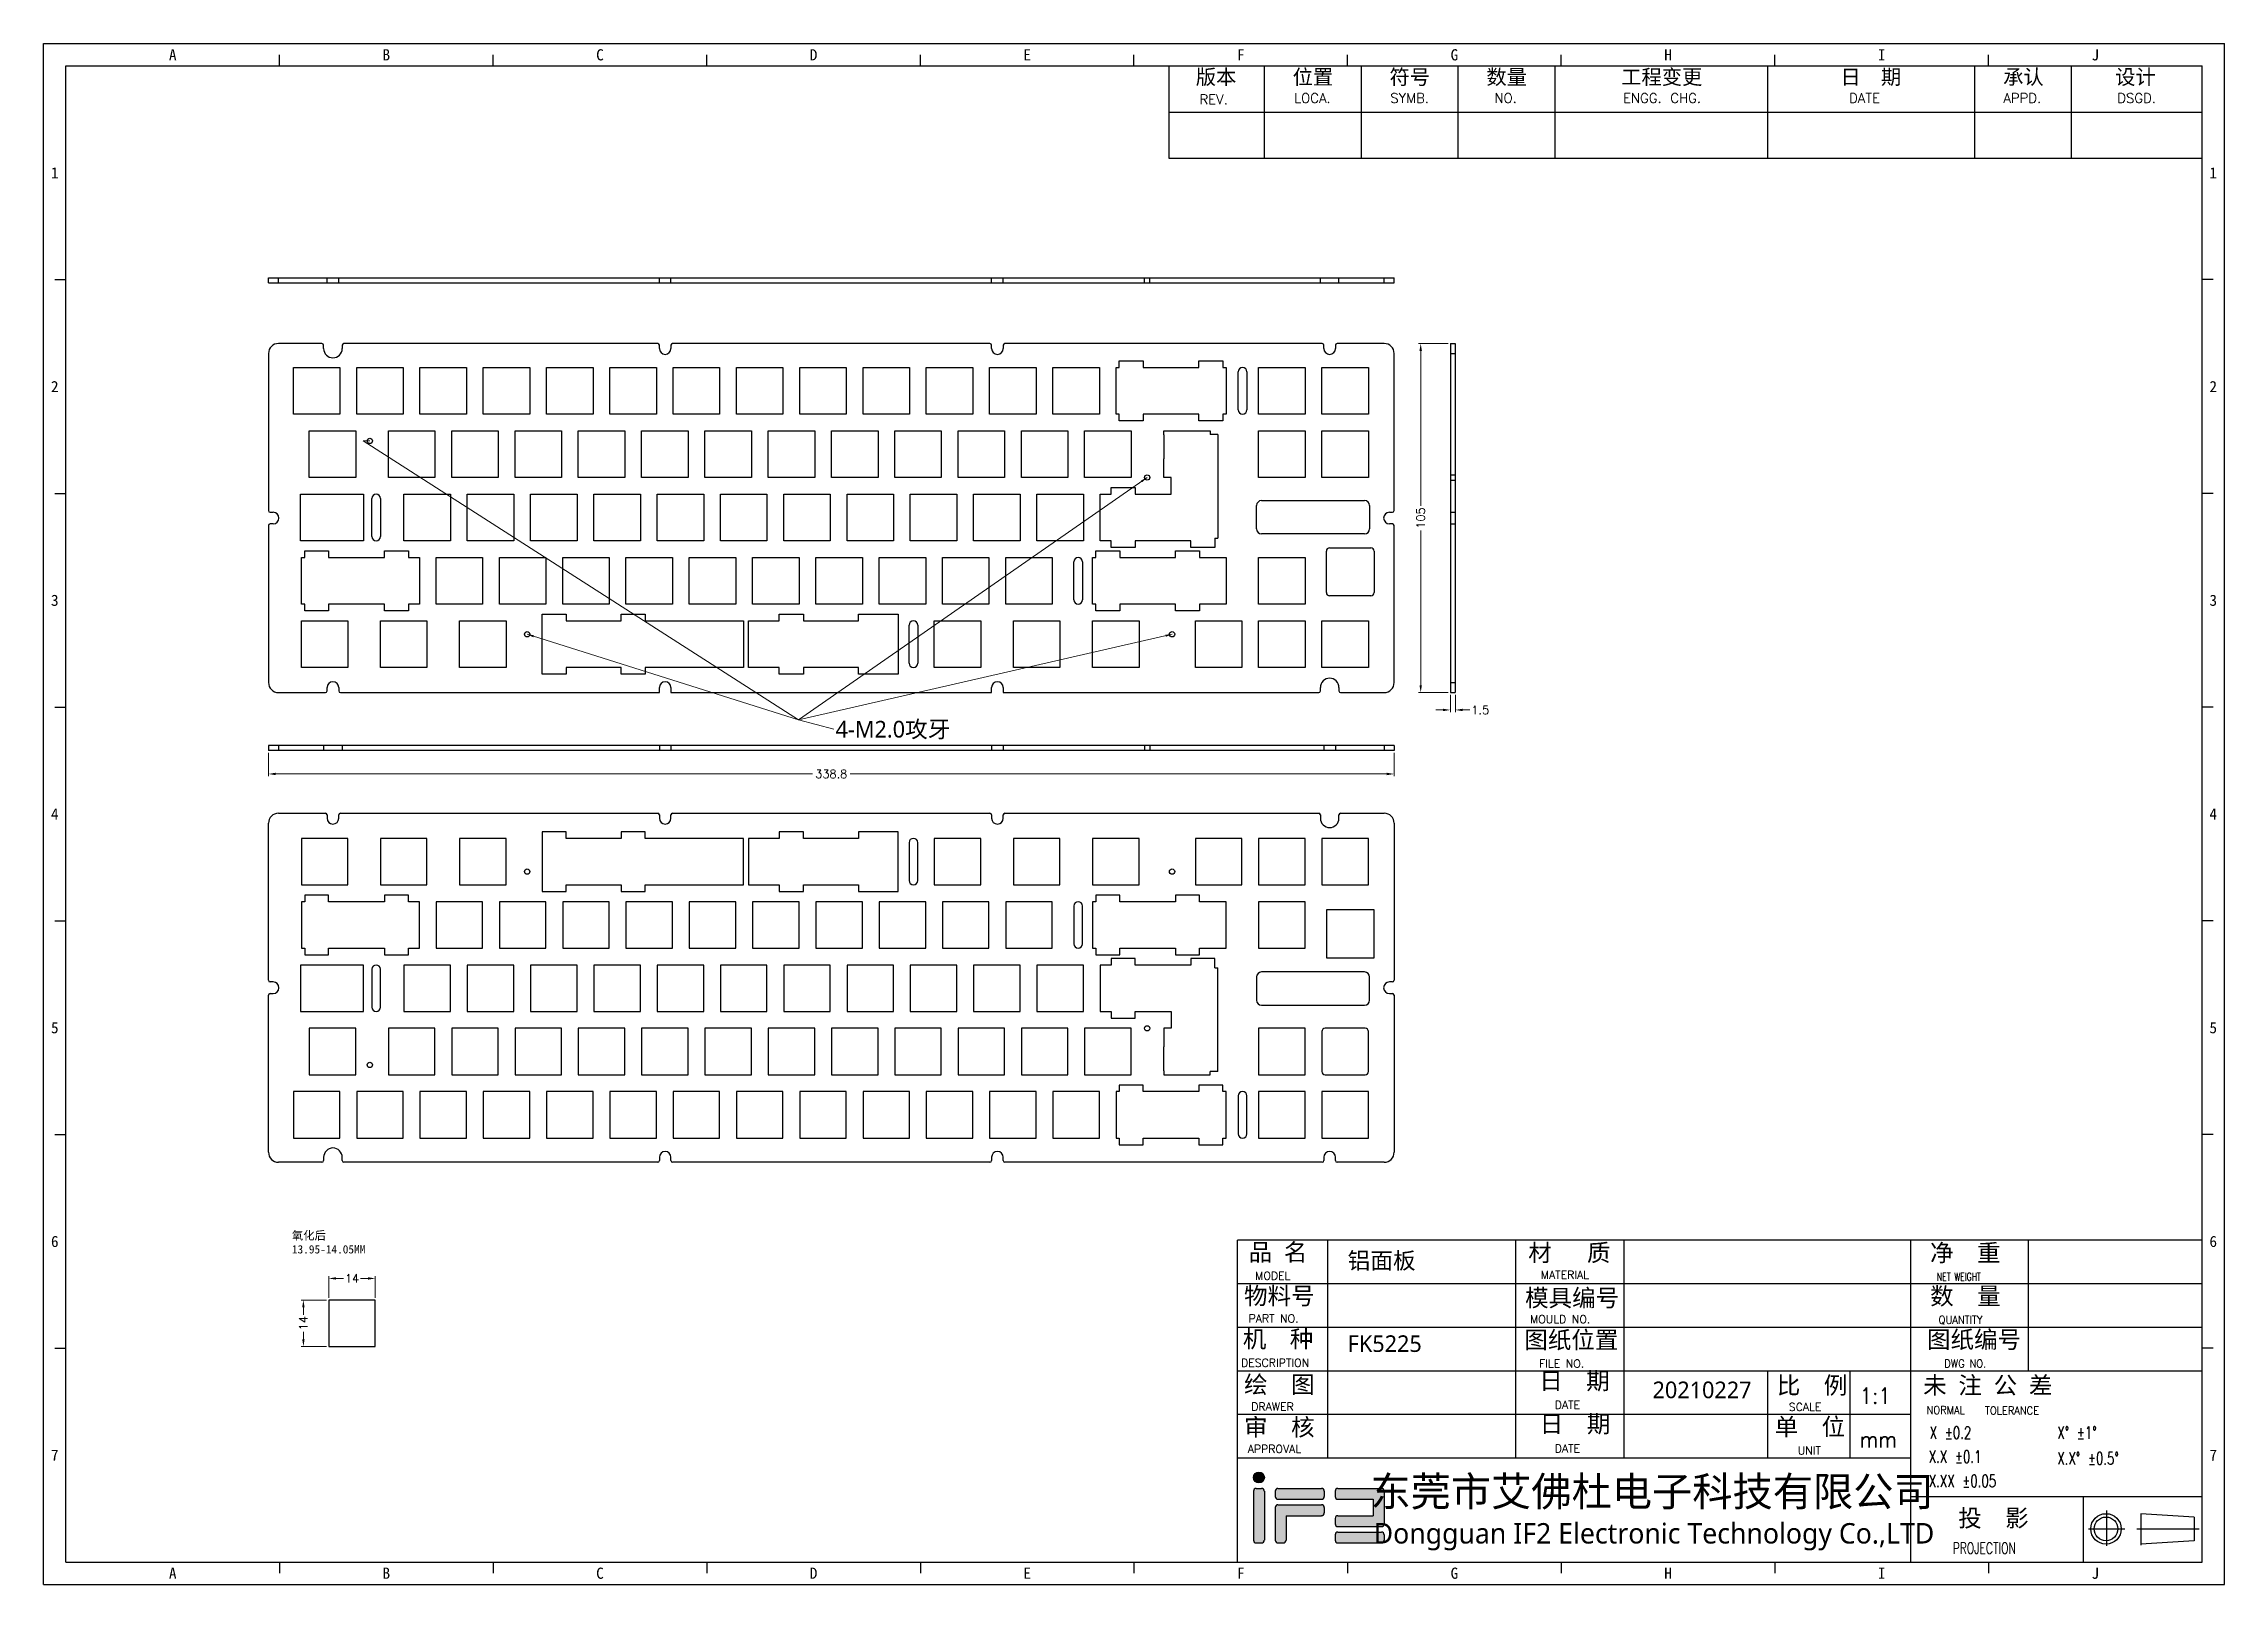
# Model space of a CAD drawing. Header units: millimetres. Extents: x 2067 to 4080, y 730 to 1247.
# Drawn here: x 2800 to 3456, y 784 to 1247 of the extents above; entities that cross this region are included whole.
import ezdxf
from ezdxf.enums import TextEntityAlignment as Align

# ---------------------------------------------------------------- set-up
doc = ezdxf.new("R2010")
doc.units = ezdxf.units.MM
doc.layers.add('BORDER', color=5, linetype='Continuous')
doc.layers.add('dim', color=82, linetype='Continuous', lineweight=9)
doc.styles.add('BORDER', font='')
doc.styles.add('ROMANC', font='romanc.shx', dxfattribs={"bigfont": 'gbcbig.shx'})
doc.styles.get("Standard").update_dxf_attribs({"font": 'txt', "bigfont": 'gbcbig.shx'})
doc.styles.add('图框文字', font='romans.shx')
doc.styles.get('BORDER').set_extended_font_data('SimSun')
doc.dimstyles.new('YanXiu', dxfattribs={"dimtxt": 2.5, "dimasz": 2.2, "dimexe": 0.66, "dimexo": 0.66, "dimgap": 0.66, "dimtad": 0, "dimdsep": 46, "dimtxsty": 'ROMANC', "dimcen": 0, "dimclrd": 256, "dimclre": 131, "dimclrt": 42, "dimazin": 2, "dimtfac": 1, "dimtofl": 0, "dimtmove": 0, "dimatfit": 3, "dimfxl": 1, "dimlwd": 5, "dimlwe": 5, "dimarcsym": 0})

msp = doc.modelspace()

# ---------------------------------------------------------------- texts
at = {"color": 7, "insert": (2874.378, 889.916), "char_height": 2.5, "width": 21.51214, "attachment_point": 1}
msp.add_mtext('{\\fSimSun|b0|i0|c134|p2;氧化后\\P13.95-14.05MM}', dxfattribs=at)
at = {"layer": 'dim', "color": 42, "char_height": 5, "attachment_point": 1, "style": 'ROMANC'}
for s, insert in [('{\\fMicrosoft YaHei|b0|i0|c134|p34;4-M2.0攻牙}', (3038.008, 1043.462)), ('{\\fMicrosoft YaHei|b0|i0|c134|p34;4-M2.0攻牙}', (3038.008, 1043.462)), ('{\\fMicrosoft YaHei|b0|i0|c134|p34;铝面板}', (3192.137, 883.6)), ('{\\fMicrosoft YaHei|b0|i0|c134|p34;FK5225}', (3192.137, 858.621)), ('{\\fMicrosoft YaHei|b0|i0|c134|p34;20210227}', (3283.905, 844.708))]:
    msp.add_mtext(s, dxfattribs=dict(at, insert=insert))

# ---------------------------------------------------------------- blocks, each defined once
blk = doc.blocks.new('A4图框')
h = blk.add_hatch(color=1)
h.set_gradient(color1=(255, 0, 0), color2=(255, 31, 31), one_color=1, tint=0.56, name='CYLINDER')
h.paths.add_polyline_path([(2736.1, 1630.87, 1), (2732, 1630.87, 1)])
h = blk.add_hatch(color=3)
h.set_gradient(color1=(0, 255, 0), color2=(31, 255, 31), one_color=1, tint=0.56, name='CYLINDER')
h.paths.add_polyline_path([(2732, 1607.3, 0.414214), (2733.03, 1606.28), (2735.07, 1606.28, 0.414214), (2736.1, 1607.3), (2736.1, 1625.74, 0.414214), (2735.07, 1626.77), (2733.03, 1626.77, 0.414214), (2732, 1625.74)])
h = blk.add_hatch(color=3)
h.set_gradient(color1=(0, 255, 0), color2=(31, 255, 31), one_color=1, tint=0.56, name='CYLINDER')
h.paths.add_polyline_path([(2757.61, 1622.67, 0.414214), (2758.64, 1623.69), (2758.64, 1625.74, 0.414214), (2757.61, 1626.77), (2741.22, 1626.77, 0.414214), (2740.2, 1625.74), (2740.2, 1623.69, 0.414214), (2741.22, 1622.67)])
h = blk.add_hatch(color=3)
h.set_gradient(color1=(0, 255, 0), color2=(31, 255, 31), one_color=1, tint=0.56, name='CYLINDER')
h.paths.add_polyline_path([(2763.76, 1626.77, 0.414214), (2762.74, 1625.74), (2762.74, 1623.69, 0.414214), (2763.76, 1622.67), (2777.08, 1622.67), (2777.08, 1616.52), (2763.76, 1616.52, 0.414214), (2762.74, 1615.5), (2762.74, 1613.45, 0.414214), (2763.76, 1612.42), (2780.15, 1612.42, 0.414214), (2781.18, 1613.45), (2781.18, 1625.74, 0.414214), (2780.15, 1626.77)])
h = blk.add_hatch(color=3)
h.set_gradient(color1=(0, 255, 0), color2=(31, 255, 31), one_color=1, tint=0.56, name='CYLINDER')
h.paths.add_polyline_path([(2741.22, 1620.62, 0.414214), (2740.2, 1619.6), (2740.2, 1607.3, 0.414214), (2741.22, 1606.28), (2743.27, 1606.28, 0.414214), (2744.3, 1607.3), (2744.3, 1616.52), (2757.61, 1616.52, 0.414214), (2758.64, 1617.55), (2758.64, 1619.6, 0.414214), (2757.61, 1620.62)])
h = blk.add_hatch(color=3)
h.set_gradient(color1=(0, 255, 0), color2=(31, 255, 31), one_color=1, tint=0.56, name='CYLINDER')
h.paths.add_polyline_path([(2763.76, 1610.38, 0.414214), (2762.74, 1609.35), (2762.74, 1607.3, 0.414214), (2763.76, 1606.28), (2780.15, 1606.28, 0.414214), (2781.18, 1607.3), (2781.18, 1609.35, 0.414214), (2780.15, 1610.38)])
at = {"color": 253}
for p, q in [((2700.12, 2161.68), (2700.12, 2127.02)), ((2736.04, 2161.68), (2736.04, 2127.02)), ((2772.49, 2161.68), (2772.49, 2127.02)), ((2808.94, 2161.68), (2808.94, 2127.02)), ((2845.39, 2161.68), (2845.39, 2127.02)), ((2925.57, 2127.02), (2925.57, 2161.68)), ((3003.33, 2161.68), (3003.33, 2127.02)), ((3039.78, 2127.02), (3039.78, 2161.68)), ((2700.12, 2144.32), (3088.9, 2144.32)), ((2700.12, 2127.02), (3088.9, 2127.02))]:
    blk.add_line(p, q, dxfattribs=at)
at = {"lineweight": 25}
for p, q in [((2725.99, 1599.08), (2725.99, 1720.09)), ((3088.9, 1720.09), (2725.99, 1720.09)), ((2759.81, 1720.09), (2759.81, 1638.13)), ((2830.62, 1720.09), (2830.62, 1638.13)), ((2979.19, 1720.09), (2979.19, 1599.08)), ((3023.51, 1720.09), (3023.51, 1670.92)), ((3088.9, 1703.7), (2725.99, 1703.7)), ((3088.9, 1687.31), (2725.99, 1687.31)), ((3088.9, 1670.92), (2725.99, 1670.92)), ((2925.43, 1670.92), (2925.43, 1638.13)), ((2956.46, 1638.13), (2956.46, 1670.92)), ((2979.19, 1654.52), (2725.99, 1654.52)), ((2979.19, 1638.13), (2725.99, 1638.13)), ((3088.9, 1623.63), (2979.19, 1623.63)), ((3044.14, 1623.63), (3044.14, 1599.08)), ((3052.92, 1618.5), (3052.92, 1605.13)), ((3085.98, 1616), (3065.82, 1617.26)), ((3065.82, 1617.26), (3065.82, 1605.48)), ((3046.13, 1611.54), (3059.88, 1611.54)), ((3064.34, 1611.54), (3087.8, 1611.54)), ((3085.98, 1607.07), (3065.82, 1605.81))]:
    blk.add_line(p, q, dxfattribs=at)
for p, q in [((2871.36, 1720.09), (2871.36, 1638.13)), ((3085.98, 1616), (3085.98, 1607.07))]:
    blk.add_line(p, q)
at = {"color": 3}
for p, q in [((2732, 1625.74), (2732, 1607.3)), ((2733.03, 1626.77), (2735.07, 1626.77)), ((2736.1, 1625.74), (2736.1, 1607.3)), ((2740.2, 1625.74), (2740.2, 1623.69)), ((2741.22, 1626.77), (2757.61, 1626.77)), ((2758.64, 1625.74), (2758.64, 1623.69)), ((2762.74, 1625.74), (2762.74, 1623.69)), ((2763.76, 1626.77), (2780.15, 1626.77)), ((2781.18, 1625.74), (2781.18, 1613.45)), ((2740.2, 1619.6), (2740.2, 1607.3)), ((2741.22, 1622.67), (2757.61, 1622.67)), ((2741.22, 1620.62), (2757.61, 1620.62)), ((2744.3, 1616.52), (2757.61, 1616.52)), ((2744.3, 1616.52), (2744.3, 1607.3)), ((2758.64, 1619.6), (2758.64, 1617.55)), ((2763.76, 1622.67), (2777.08, 1622.67)), ((2763.76, 1616.52), (2777.08, 1616.52)), ((2777.08, 1622.67), (2777.08, 1616.52)), ((2762.74, 1615.5), (2762.74, 1613.45)), ((2762.74, 1609.35), (2762.74, 1607.3)), ((2763.76, 1612.42), (2780.15, 1612.42)), ((2763.76, 1610.38), (2780.15, 1610.38)), ((2781.18, 1609.35), (2781.18, 1607.3)), ((2733.03, 1606.28), (2735.07, 1606.28)), ((2741.22, 1606.28), (2743.27, 1606.28)), ((2763.76, 1606.28), (2780.15, 1606.28))]:
    blk.add_line(p, q, dxfattribs=at)
at = {"color": 1}
blk.add_circle((2734.05, 1630.87), 2.05, dxfattribs=at)
at = {"lineweight": 25}
for radius in [5.73, 4.47]:
    blk.add_circle((3052.76, 1611.54), radius, dxfattribs=at)
at = {"color": 3}
for centre, start, end in [((2733.03, 1625.74), 90, 180), ((2735.07, 1625.74), 0, 90), ((2741.22, 1625.74), 90, 180), ((2757.61, 1625.74), 0, 90), ((2763.76, 1625.74), 90, 180), ((2780.15, 1625.74), 0, 90), ((2741.22, 1623.69), 180, 270), ((2741.22, 1619.6), 90, 180), ((2757.61, 1623.69), 270, 0), ((2757.61, 1619.6), 360, 90), ((2757.61, 1617.55), 270, 0), ((2763.76, 1623.69), 180, 270), ((2763.76, 1615.5), 90, 180), ((2763.76, 1613.45), 180, 270), ((2763.76, 1609.35), 90, 180), ((2780.15, 1613.45), 270, 0), ((2780.15, 1609.35), 0, 90), ((2733.03, 1607.3), 180, 270), ((2735.07, 1607.3), 270, 0), ((2741.22, 1607.3), 180, 270), ((2743.27, 1607.3), 270, 0), ((2763.76, 1607.3), 180, 270), ((2780.15, 1607.3), 270, 0)]:
    blk.add_arc(centre, 1.02, start, end, dxfattribs=at)
at = {"layer": 'BORDER', "color": 0, "linetype": 'Continuous'}
for p, q in [((2276.83, 1590.69), (2276.83, 2170.08)), ((2276.83, 2170.08), (3097.29, 2170.08)), ((3097.29, 1590.69), (3097.29, 2170.08)), ((2285.22, 1599.08), (2285.22, 2161.68)), ((2285.22, 2161.68), (3088.9, 2161.68)), ((2365.59, 2161.68), (2365.59, 2165.88)), ((2445.96, 2161.68), (2445.96, 2165.88)), ((2526.33, 2161.68), (2526.33, 2165.88)), ((2606.69, 2161.68), (2606.69, 2165.88)), ((2687.06, 2161.68), (2687.06, 2165.88)), ((2767.43, 2161.68), (2767.43, 2165.88)), ((2847.8, 2161.68), (2847.8, 2165.88)), ((2928.17, 2161.68), (2928.17, 2165.88)), ((3008.53, 2161.68), (3008.53, 2165.88)), ((3088.9, 1599.08), (3088.9, 2161.68)), ((2281.03, 2081.32), (2285.22, 2081.32)), ((3093.1, 2081.32), (3088.9, 2081.32)), ((2281.03, 2000.95), (2285.22, 2000.95)), ((3093.1, 2000.95), (3088.9, 2000.95)), ((2281.03, 1920.58), (2285.22, 1920.58)), ((3093.1, 1920.58), (3088.9, 1920.58)), ((2281.03, 1840.21), (2285.22, 1840.21)), ((3093.1, 1840.21), (3088.9, 1840.21)), ((2281.03, 1759.84), (2285.22, 1759.84)), ((3093.1, 1759.84), (3088.9, 1759.84)), ((2281.03, 1679.48), (2285.22, 1679.48)), ((3093.1, 1679.48), (3088.9, 1679.48)), ((2285.22, 1599.08), (3088.9, 1599.08)), ((2365.59, 1599.08), (2365.59, 1594.89)), ((2445.96, 1599.08), (2445.96, 1594.89)), ((2526.33, 1599.08), (2526.33, 1594.89)), ((2606.69, 1599.08), (2606.69, 1594.89)), ((2687.06, 1599.08), (2687.06, 1594.89)), ((2767.43, 1599.08), (2767.43, 1594.89)), ((2847.8, 1599.08), (2847.8, 1594.89)), ((2928.17, 1599.08), (2928.17, 1594.89)), ((3008.53, 1599.08), (3008.53, 1594.89)), ((2276.83, 1590.69), (3097.29, 1590.69))]:
    blk.add_line(p, q, dxfattribs=at)
at = {"color": 0, "linetype": 'Continuous'}
blk.add_text('REV.', height=3.645, dxfattribs=at).set_placement((2711.72, 2147.26))
at = {"lineweight": 25, "style": '图框文字'}
for s, height, p in [('MODEL', 3.007, (2732.62, 1705.24)), ('PART NO.', 3.007, (2730.16, 1689.16)), ('MOULD NO.', 3.007, (2836.05, 1688.87)), ('DESCRIPTION', 3.0071, (2727.34, 1672.49)), ('FILE NO.', 3.007, (2839.44, 1672.18)), ('DRAWER', 3.007, (2731.18, 1656.01)), ('DATE', 3.007, (2845.37, 1656.66)), ('SCALE', 3.007, (2933.43, 1655.89)), ('APPROVAL', 3.007, (2729.85, 1640.1)), ('DATE', 3.007, (2845.37, 1640.27)), ('UNIT', 3.007, (2936.75, 1639.5))]:
    blk.add_text(s, height=height, dxfattribs=at).set_placement(p)
for s, height, width, p in [('NET WEIGHT', 3.007, 0.7, (2989.15, 1704.88)), ('QUANTITY', 3.007, 0.9, (2989.82, 1688.66)), ('DWG NO.', 3.007, 0.9, (2991.91, 1672.22)), ('1:1', 6.014, 0.9, (2960.13, 1658.6)), ('NORMAL', 3.007, 0.9, (2985.27, 1654.72)), ('TOLERANCE', 3.007, 0.9, (3007.24, 1654.55)), ('mm', 6.014, 0.9, (2960.13, 1642.21)), ('PROJECTION', 4.21, 0.7, (2995.09, 1602.19))]:
    blk.add_text(s, height=height, dxfattribs=dict(at, width=width)).set_placement(p)
at = {"color": 4, "lineweight": 15, "width": 0.7}
for s, height, p in [('X %%p0.2', 4.622, (2986.42, 1645.42)), ('X%%d %%p1%%d', 4.6222, (3034.46, 1645.42)), ('X.X %%p0.1', 4.622, (2986.09, 1636.43)), ('X.X%%D %%p0.5%%D', 4.6222, (3034.46, 1635.75)), ('X.XX %%p0.05', 4.6222, (2986.09, 1627.24))]:
    blk.add_text(s, height=height, dxfattribs=at).set_placement(p)
at = {"color": 141, "char_height": 5.5887, "width": 97.8321, "attachment_point": 1}
for s, insert in [('{\\fSimSun|b0|i0|c134|p54;版本}', (2710.31, 2160.34)), ('{\\fSimSun|b0|i0|c134|p54;位置}', (2746.76, 2160.34)), ('{\\fSimSun|b0|i0|c134|p54;符号}', (2783.21, 2160.34)), ('{\\fSimSun|b0|i0|c134|p54;数量}', (2819.65, 2160.34)), ('{\\fSimSun|b0|i0|c134|p54;工程变更}', (2870.37, 2160.34)), ('{\\fSimSun|b0|i0|c134|p54;日  期}', (2952.83, 2160.34)), ('{\\fSimSun|b0|i0|c134|p54;承认}', (3014.05, 2160.34)), ('{\\fSimSun|b0|i0|c134|p54;设计}', (3056.23, 2160.34))]:
    blk.add_mtext(s, dxfattribs=dict(at, insert=insert))
at = {"color": 0, "linetype": 'Continuous', "char_height": 3.645, "width": 36.3332, "attachment_point": 1}
for s, insert in [('LOCA.', (2747.27, 2151.43)), ('SYMB.', (2783.49, 2151.43)), ('NO.', (2822.65, 2151.43)), ('ENGG. CHG.', (2871.06, 2151.43)), ('DATE', (2956.13, 2151.43)), ('APPD.', (3014.16, 2151.43)), ('DSGD.', (3057.02, 2151.43))]:
    blk.add_mtext(s, dxfattribs=dict(at, insert=insert))
at = {"color": 7, "char_height": 6.4852, "attachment_point": 1}
for s, insert, width in [('{\\fSimSun|b0|i0|c134|p54;品 名}', (2730.18, 1718.83), 28.2719), ('{\\fSimSun|b0|i0|c134|p54;材   质}', (2835.4, 1718.66), 71.2021), ('{\\fSimSun|b0|i0|c134|p54;净  重}', (2986.55, 1718.61), 41.7984), ('{\\fSimSun|b0|i0|c134|p54;物料号}', (2728.48, 1702.44), 28.2719), ('{\\fSimSun|b0|i0|c134|p54;模具编号}', (2834.2, 1701.67), 46.0493), ('{\\fSimSun|b0|i0|c134|p54;数  量}', (2986.6, 1702.36), 42.8112), ('{\\fSimSun|b0|i0|c134|p54;机  种}', (2728.01, 1686.2), 28.2719), ('{\\fSimSun|b0|i0|c134|p54;图纸位置}', (2833.91, 1685.87), 72.6913), ('{\\fSimSun|b0|i0|c134|p54;图纸编号}', (2985.42, 1686), 41.8686), ('{\\fSimSun|b0|i0|c134|p54;绘  图}', (2728.48, 1669.1), 28.2719), ('{\\fSimSun|b0|i0|c134|p54;日  期  }', (2839.52, 1670.49), 28.2719), ('{\\fSimSun|b0|i0|c134|p54;比  例  }', (2928.91, 1668.79), 28.2719), ('{\\fSimSun|b0|i0|c134|p54;未 注 公 差}', (2983.96, 1668.81), 58.65), ('{\\fSimSun|b0|i0|c134|p54;审  核}', (2728.48, 1653.07), 28.2719), ('{\\fSimSun|b0|i0|c134|p54;日  期  }', (2839.74, 1654.27), 28.2719), ('{\\fSimSun|b0|i0|c134|p54;单  位  }', (2928.09, 1653.22), 28.2719), ('{\\fSimSun|b0|i0|c134|p54;投  影}', (2997.15, 1618.85), 28.2719)]:
    blk.add_mtext(s, dxfattribs=dict(at, insert=insert, width=width))
at = {"lineweight": 25, "insert": (2840.11, 1708.6), "char_height": 3.007, "width": 44.1748, "attachment_point": 1, "style": '图框文字'}
blk.add_mtext('MATERIAL', dxfattribs=at)
at = {"color": 7, "attachment_point": 5}
for s, insert, char_height in [('{\\fSimHei|b0|i0|c134|p49;东莞市艾佛杜电子科技有限公司}', (2881.97, 1624.98), 11.0966), ('{\\fMicrosoft YaHei|b0|i0|c134|p34;Dongguan IF2 Electronic Technology Co.,LTD}', (2882.7, 1608.59), 7.69)]:
    blk.add_mtext(s, dxfattribs=dict(at, insert=insert, char_height=char_height))
at = {"layer": 'BORDER', "color": 0, "style": 'BORDER'}
for s, p in [('A', (2325.41, 2165.88)), ('B', (2405.78, 2165.88)), ('C', (2486.14, 2165.88)), ('D', (2566.51, 2165.88)), ('E', (2646.88, 2165.88)), ('F', (2727.25, 2165.88)), ('G', (2807.61, 2165.88)), ('H', (2887.98, 2165.88)), ('I', (2968.35, 2165.88)), ('J', (3048.72, 2165.88)), ('1', (2281.03, 2121.5)), ('1', (3093.1, 2121.5)), ('2', (2281.03, 2041.13)), ('2', (3093.1, 2041.13)), ('3', (2281.03, 1960.76)), ('3', (3093.1, 1960.76)), ('4', (2281.03, 1880.4)), ('4', (3093.1, 1880.4)), ('5', (2281.03, 1800.03)), ('5', (3093.1, 1800.03)), ('6', (2281.03, 1719.66)), ('6', (3093.1, 1719.66)), ('7', (2281.03, 1639.29)), ('7', (3093.1, 1639.29)), ('A', (2325.41, 1594.89)), ('B', (2405.78, 1594.89)), ('C', (2486.14, 1594.89)), ('D', (2566.51, 1594.89)), ('E', (2646.88, 1594.89)), ('F', (2727.25, 1594.89)), ('G', (2807.61, 1594.89)), ('H', (2887.98, 1594.89)), ('I', (2968.35, 1594.89)), ('J', (3048.72, 1594.89))]:
    blk.add_text(s, height=4.2, dxfattribs=at).set_placement(p, align=Align.MIDDLE_CENTER)
blk = doc.blocks.new('*D2')
at = {"color": 131, "lineweight": 5}
for p, q in [((2885.47, 869.9), (2885.47, 876.39)), ((2899.47, 869.9), (2899.47, 876.39))]:
    blk.add_line(p, q, dxfattribs=at)
at = {"lineweight": 5}
for p, q in [((2887.67, 875.73), (2889.91, 875.73)), ((2897.27, 875.73), (2895.04, 875.73))]:
    blk.add_line(p, q, dxfattribs=at)
for points in [[(2887.67, 876.1), (2887.67, 875.37), (2885.47, 875.73)], [(2897.27, 876.1), (2897.27, 875.37), (2899.47, 875.73)]]:
    blk.add_solid(points)
at = {"layer": 'Defpoints', "color": 0}
for p in [(2899.47, 875.73), (2885.47, 869.24), (2899.47, 869.24)]:
    blk.add_point(p, dxfattribs=at)
at = {"color": 42, "insert": (2892.47, 875.73), "char_height": 2.5, "attachment_point": 5, "style": 'ROMANC'}
blk.add_mtext('14', dxfattribs=at)
blk = doc.blocks.new('*D3')
at = {"color": 131, "lineweight": 5}
for p, q in [((2884.81, 869.24), (2877.18, 869.24)), ((2884.81, 855.24), (2877.18, 855.24))]:
    blk.add_line(p, q, dxfattribs=at)
at = {"lineweight": 5}
for p, q in [((2877.84, 867.04), (2877.84, 864.81)), ((2877.84, 857.44), (2877.84, 859.68))]:
    blk.add_line(p, q, dxfattribs=at)
for points in [[(2877.47, 867.04), (2878.21, 867.04), (2877.84, 869.24)], [(2877.47, 857.44), (2878.21, 857.44), (2877.84, 855.24)]]:
    blk.add_solid(points)
at = {"layer": 'Defpoints', "color": 0}
for p in [(2885.47, 869.24), (2877.84, 855.24), (2885.47, 855.24)]:
    blk.add_point(p, dxfattribs=at)
at = {"color": 42, "insert": (2877.84, 862.24), "char_height": 2.5, "attachment_point": 5, "rotation": 90, "style": 'ROMANC'}
blk.add_mtext('14', dxfattribs=at)
blk = doc.blocks.new('*D4')
at = {"color": 131, "lineweight": 5}
for p, q in [((3223.05, 1051.33), (3223.05, 1046.09)), ((3224.55, 1051.33), (3224.55, 1046.09))]:
    blk.add_line(p, q, dxfattribs=at)
at = {"lineweight": 5}
for p, q in [((3220.85, 1046.75), (3218.65, 1046.75)), ((3226.75, 1046.75), (3228.95, 1046.75))]:
    blk.add_line(p, q, dxfattribs=at)
for points in [[(3220.85, 1047.12), (3220.85, 1046.39), (3223.05, 1046.75)], [(3226.75, 1047.12), (3226.75, 1046.39), (3224.55, 1046.75)]]:
    blk.add_solid(points)
at = {"layer": 'Defpoints', "color": 0}
for p in [(3223.05, 1051.99), (3224.55, 1051.99), (3224.55, 1046.75)]:
    blk.add_point(p, dxfattribs=at)
at = {"color": 42, "insert": (3232.05, 1046.75), "char_height": 2.5, "attachment_point": 5, "style": 'ROMANC'}
blk.add_mtext('1.5', dxfattribs=at)
blk = doc.blocks.new('*D5')
at = {"color": 131, "lineweight": 5}
for p, q in [((2867.32, 1033.85), (2867.32, 1026.84)), ((3206.12, 1033.85), (3206.12, 1026.84))]:
    blk.add_line(p, q, dxfattribs=at)
at = {"lineweight": 5}
for p, q in [((2869.52, 1027.5), (3031.06, 1027.5)), ((3203.92, 1027.5), (3042.38, 1027.5))]:
    blk.add_line(p, q, dxfattribs=at)
for points in [[(2869.52, 1027.87), (2869.52, 1027.13), (2867.32, 1027.5)], [(3203.92, 1027.87), (3203.92, 1027.13), (3206.12, 1027.5)]]:
    blk.add_solid(points)
at = {"layer": 'Defpoints', "color": 0}
for p in [(2867.32, 1034.51), (3206.12, 1034.51), (3206.12, 1027.5)]:
    blk.add_point(p, dxfattribs=at)
at = {"color": 42, "insert": (3036.72, 1027.5), "char_height": 2.5, "attachment_point": 5, "style": 'ROMANC'}
blk.add_mtext('338.8', dxfattribs=at)
blk = doc.blocks.new('*D6')
at = {"color": 131, "lineweight": 5}
for p, q in [((3222.39, 1156.99), (3213.46, 1156.99)), ((3222.39, 1051.99), (3213.46, 1051.99))]:
    blk.add_line(p, q, dxfattribs=at)
at = {"lineweight": 5}
for p, q in [((3214.12, 1154.79), (3214.12, 1108.18)), ((3214.12, 1054.19), (3214.12, 1100.79))]:
    blk.add_line(p, q, dxfattribs=at)
for points in [[(3213.75, 1154.79), (3214.49, 1154.79), (3214.12, 1156.99)], [(3213.75, 1054.19), (3214.49, 1054.19), (3214.12, 1051.99)]]:
    blk.add_solid(points)
at = {"layer": 'Defpoints', "color": 0}
for p in [(3223.05, 1156.99), (3214.12, 1051.99), (3223.05, 1051.99)]:
    blk.add_point(p, dxfattribs=at)
at = {"color": 42, "insert": (3214.12, 1104.49), "char_height": 2.5, "attachment_point": 5, "rotation": 90, "style": 'ROMANC'}
blk.add_mtext('105', dxfattribs=at)

# ---------------------------------------------------------------- dimensions: what is measured, and where the dimension line sits
for base, p1, p2, picture, middle in [((3214.121, 1051.988), (3223.046, 1156.988), (3223.046, 1051.988), '*D6', (3214.121, 1104.488)), ((2877.84, 855.241), (2885.471, 869.241), (2885.471, 855.241), '*D3', (2877.84, 862.241))]:
    dim = msp.add_linear_dim(base=base, p1=p1, p2=p2, angle=90, dimstyle='YanXiu')
    dim.commit()
    dim.dimension.update_dxf_attribs({"geometry": picture, "text_midpoint": middle})
for base, p1, p2, picture, middle in [((3224.546, 1046.753), (3223.046, 1051.988), (3224.546, 1051.988), '*D4', (3232.047, 1046.753)), ((3206.123, 1027.5), (2867.323, 1034.514), (3206.123, 1034.514), '*D5', (3036.723, 1027.5)), ((2899.471, 875.735), (2885.471, 869.241), (2899.471, 869.241), '*D2', (2892.471, 875.735))]:
    dim = msp.add_linear_dim(base=base, p1=p1, p2=p2, dimstyle='YanXiu')
    dim.commit()
    dim.dimension.update_dxf_attribs({"geometry": picture, "text_midpoint": middle})

# ---------------------------------------------------------------- linework, layer by layer
at = {"color": 7, "linetype": 'Continuous'}
for p, q in [((2867.323, 1175.204), (2867.323, 1176.704)), ((2867.323, 1176.704), (3206.123, 1176.704)), ((2867.323, 1175.204), (3206.123, 1175.204)), ((2870.323, 1175.204), (2870.323, 1176.704)), ((2884.973, 1175.204), (2884.973, 1176.704)), ((2888.473, 1175.204), (2888.473, 1176.704)), ((2984.973, 1175.204), (2984.973, 1176.704)), ((2988.473, 1175.204), (2988.473, 1176.704)), ((3084.973, 1175.204), (3084.973, 1176.704)), ((3088.473, 1175.204), (3088.473, 1176.704)), ((3183.923, 1175.204), (3183.923, 1176.704)), ((3189.523, 1175.204), (3189.523, 1176.704)), ((3203.123, 1175.204), (3203.123, 1176.704)), ((3206.123, 1175.204), (3206.123, 1176.704)), ((2883.423, 1156.988), (2870.323, 1156.988)), ((2883.923, 1155.488), (2883.923, 1156.488)), ((2889.523, 1156.488), (2889.523, 1155.488)), ((2984.473, 1156.988), (2890.023, 1156.988)), ((2984.973, 1155.488), (2984.973, 1156.488)), ((2988.473, 1156.488), (2988.473, 1155.488)), ((3084.473, 1156.988), (2988.973, 1156.988)), ((3084.973, 1155.488), (3084.973, 1156.488)), ((3088.473, 1156.488), (3088.473, 1155.488)), ((3184.473, 1156.988), (3088.973, 1156.988)), ((3184.973, 1155.488), (3184.973, 1156.488)), ((3188.473, 1156.488), (3188.473, 1155.488)), ((3203.123, 1156.988), (3188.973, 1156.988)), ((3223.046, 1156.988), (3223.046, 1051.988)), ((3223.046, 1156.988), (3224.546, 1156.988)), ((3224.546, 1156.988), (3224.546, 1051.988)), ((2867.323, 1153.988), (2867.323, 1106.738)), ((2874.823, 1135.738), (2874.823, 1149.738)), ((2874.823, 1149.738), (2888.823, 1149.738)), ((2874.823, 1135.738), (2874.823, 1149.738)), ((2874.823, 1149.738), (2888.823, 1149.738)), ((2888.823, 1149.738), (2888.823, 1135.738)), ((2888.823, 1149.738), (2888.823, 1135.738)), ((2893.873, 1135.738), (2893.873, 1149.738)), ((2893.873, 1135.738), (2893.873, 1149.738)), ((2893.873, 1149.738), (2907.873, 1149.738)), ((2907.873, 1149.738), (2907.873, 1135.738)), ((2912.923, 1135.738), (2912.923, 1149.738)), ((2912.923, 1149.738), (2926.923, 1149.738)), ((2926.923, 1149.738), (2926.923, 1135.738)), ((2931.973, 1135.738), (2931.973, 1149.738)), ((2931.973, 1149.738), (2945.973, 1149.738)), ((2945.973, 1149.738), (2945.973, 1135.738)), ((2951.023, 1135.738), (2951.023, 1149.738)), ((2951.023, 1149.738), (2965.023, 1149.738)), ((2965.023, 1149.738), (2965.023, 1135.738)), ((2970.073, 1135.738), (2970.073, 1149.738)), ((2970.073, 1149.738), (2984.073, 1149.738)), ((2984.073, 1149.738), (2984.073, 1135.738)), ((2989.123, 1135.738), (2989.123, 1149.738)), ((2989.123, 1149.738), (3003.123, 1149.738)), ((3003.123, 1149.738), (3003.123, 1135.738)), ((3008.173, 1135.738), (3008.173, 1149.738)), ((3008.173, 1149.738), (3022.173, 1149.738)), ((3022.173, 1149.738), (3022.173, 1135.738)), ((3027.223, 1135.738), (3027.223, 1149.738)), ((3027.223, 1149.738), (3041.223, 1149.738)), ((3041.223, 1149.738), (3041.223, 1135.738)), ((3046.273, 1135.738), (3046.273, 1149.738)), ((3046.273, 1149.738), (3060.273, 1149.738)), ((3060.273, 1149.738), (3060.273, 1135.738)), ((3065.323, 1135.738), (3065.323, 1149.738)), ((3065.323, 1149.738), (3079.323, 1149.738)), ((3079.323, 1149.738), (3079.323, 1135.738)), ((3084.373, 1135.738), (3084.373, 1149.738)), ((3084.373, 1149.738), (3098.373, 1149.738)), ((3098.373, 1149.738), (3098.373, 1135.738)), ((3103.423, 1149.738), (3117.423, 1149.738)), ((3103.423, 1135.738), (3103.423, 1149.738)), ((3117.423, 1149.738), (3117.423, 1135.738)), ((3122.473, 1149.738), (3123.393, 1149.738)), ((3122.473, 1135.738), (3122.473, 1149.738)), ((3123.393, 1151.738), (3130.593, 1151.738)), ((3123.393, 1149.738), (3123.393, 1151.738)), ((3130.593, 1151.738), (3130.593, 1149.738)), ((3130.593, 1149.738), (3147.393, 1149.738)), ((3147.393, 1151.738), (3154.593, 1151.738)), ((3147.393, 1149.738), (3147.393, 1151.738)), ((3154.593, 1151.738), (3154.593, 1149.738)), ((3154.593, 1149.738), (3155.523, 1149.738)), ((3155.523, 1149.738), (3155.523, 1135.738)), ((3165.333, 1149.738), (3179.333, 1149.738)), ((3165.333, 1135.738), (3165.333, 1149.738)), ((3179.333, 1149.738), (3179.333, 1135.738)), ((3184.383, 1149.738), (3198.383, 1149.738)), ((3184.383, 1135.738), (3184.383, 1149.738)), ((3198.383, 1149.738), (3198.383, 1135.738)), ((3206.123, 1106.738), (3206.123, 1153.988)), ((3223.046, 1153.988), (3224.546, 1153.988)), ((3159.233, 1137.038), (3159.233, 1148.438)), ((3161.833, 1148.438), (3161.833, 1137.038)), ((2888.823, 1135.738), (2874.823, 1135.738)), ((2888.823, 1135.738), (2874.823, 1135.738)), ((2907.873, 1135.738), (2893.873, 1135.738)), ((2926.923, 1135.738), (2912.923, 1135.738)), ((2945.973, 1135.738), (2931.973, 1135.738)), ((2965.023, 1135.738), (2951.023, 1135.738)), ((2984.073, 1135.738), (2970.073, 1135.738)), ((3003.123, 1135.738), (2989.123, 1135.738)), ((3022.173, 1135.738), (3008.173, 1135.738)), ((3041.223, 1135.738), (3027.223, 1135.738)), ((3060.273, 1135.738), (3046.273, 1135.738)), ((3079.323, 1135.738), (3065.323, 1135.738)), ((3098.373, 1135.738), (3084.373, 1135.738)), ((3117.423, 1135.738), (3103.423, 1135.738)), ((3123.393, 1135.738), (3122.473, 1135.738)), ((3123.393, 1133.738), (3123.393, 1135.738)), ((3147.393, 1135.738), (3130.593, 1135.738)), ((3130.593, 1135.738), (3130.593, 1133.738)), ((3147.393, 1133.738), (3147.393, 1135.738)), ((3155.523, 1135.738), (3154.593, 1135.738)), ((3154.593, 1135.738), (3154.593, 1133.738)), ((3179.333, 1135.738), (3165.333, 1135.738)), ((3198.383, 1135.738), (3184.383, 1135.738)), ((2879.623, 1116.688), (2879.623, 1130.688)), ((2879.623, 1130.688), (2893.623, 1130.688)), ((2893.623, 1130.688), (2893.623, 1116.688)), ((2903.433, 1116.688), (2903.433, 1130.688)), ((2903.433, 1130.688), (2917.433, 1130.688)), ((2917.433, 1130.688), (2917.433, 1116.688)), ((2922.483, 1116.688), (2922.483, 1130.688)), ((2922.483, 1130.688), (2936.483, 1130.688)), ((2936.483, 1130.688), (2936.483, 1116.688)), ((2941.533, 1116.688), (2941.533, 1130.688)), ((2941.533, 1130.688), (2955.533, 1130.688)), ((2955.533, 1130.688), (2955.533, 1116.688)), ((2960.583, 1116.688), (2960.583, 1130.688)), ((2960.583, 1130.688), (2974.583, 1130.688)), ((2974.583, 1130.688), (2974.583, 1116.688)), ((2979.633, 1116.688), (2979.633, 1130.688)), ((2979.633, 1130.688), (2993.633, 1130.688)), ((2993.633, 1130.688), (2993.633, 1116.688)), ((2998.683, 1116.688), (2998.683, 1130.688)), ((2998.683, 1130.688), (3012.683, 1130.688)), ((3012.683, 1130.688), (3012.683, 1116.688)), ((3017.733, 1116.688), (3017.733, 1130.688)), ((3017.733, 1130.688), (3031.733, 1130.688)), ((3031.733, 1130.688), (3031.733, 1116.688)), ((3036.783, 1116.688), (3036.783, 1130.688)), ((3036.783, 1130.688), (3050.783, 1130.688)), ((3050.783, 1130.688), (3050.783, 1116.688)), ((3055.833, 1116.688), (3055.833, 1130.688)), ((3055.833, 1130.688), (3069.833, 1130.688)), ((3069.833, 1130.688), (3069.833, 1116.688)), ((3074.883, 1130.688), (3088.883, 1130.688)), ((3074.883, 1116.688), (3074.883, 1130.688)), ((3088.883, 1130.688), (3088.883, 1116.688)), ((3093.933, 1130.688), (3107.933, 1130.688)), ((3093.933, 1116.688), (3093.933, 1130.688)), ((3107.933, 1130.688), (3107.933, 1116.688)), ((3112.983, 1130.688), (3126.983, 1130.688)), ((3112.983, 1116.688), (3112.983, 1130.688)), ((3130.593, 1133.738), (3123.393, 1133.738)), ((3126.983, 1130.688), (3126.983, 1116.688)), ((3136.793, 1130.688), (3150.793, 1130.688)), ((3136.793, 1129.488), (3136.793, 1130.688)), ((3154.593, 1133.738), (3147.393, 1133.738)), ((3150.793, 1130.688), (3150.793, 1129.658)), ((3165.333, 1130.688), (3179.333, 1130.688)), ((3165.333, 1116.688), (3165.333, 1130.688)), ((3179.333, 1130.688), (3179.333, 1116.688)), ((3184.383, 1130.688), (3198.383, 1130.688)), ((3184.383, 1116.688), (3184.383, 1130.688)), ((3198.383, 1130.688), (3198.383, 1116.688)), ((2893.623, 1116.688), (2879.623, 1116.688)), ((2917.433, 1116.688), (2903.433, 1116.688)), ((2936.483, 1116.688), (2922.483, 1116.688)), ((2955.533, 1116.688), (2941.533, 1116.688)), ((2974.583, 1116.688), (2960.583, 1116.688)), ((2993.633, 1116.688), (2979.633, 1116.688)), ((3012.683, 1116.688), (2998.683, 1116.688)), ((3031.733, 1116.688), (3017.733, 1116.688)), ((3050.783, 1116.688), (3036.783, 1116.688)), ((3069.833, 1116.688), (3055.833, 1116.688)), ((3088.883, 1116.688), (3074.883, 1116.688)), ((3107.933, 1116.688), (3093.933, 1116.688)), ((3126.983, 1116.688), (3112.983, 1116.688)), ((3136.793, 1116.688), (3136.793, 1122.288)), ((3139.023, 1116.688), (3136.793, 1116.688)), ((3139.023, 1111.638), (3139.023, 1116.688)), ((3179.333, 1116.688), (3165.333, 1116.688)), ((3198.383, 1116.688), (3184.383, 1116.688)), ((2876.923, 1097.638), (2876.923, 1111.638)), ((2876.923, 1111.638), (2895.923, 1111.638)), ((2895.923, 1111.638), (2895.923, 1097.638)), ((2898.423, 1098.938), (2898.423, 1110.338)), ((2901.023, 1110.338), (2901.023, 1098.938)), ((2908.113, 1097.638), (2908.113, 1111.638)), ((2908.113, 1111.638), (2922.113, 1111.638)), ((2922.113, 1111.638), (2922.113, 1097.638)), ((2927.163, 1097.638), (2927.163, 1111.638)), ((2927.163, 1111.638), (2941.163, 1111.638)), ((2941.163, 1111.638), (2941.163, 1097.638)), ((2946.213, 1097.638), (2946.213, 1111.638)), ((2946.213, 1111.638), (2960.213, 1111.638)), ((2960.213, 1111.638), (2960.213, 1097.638)), ((2965.263, 1097.638), (2965.263, 1111.638)), ((2965.263, 1111.638), (2979.263, 1111.638)), ((2979.263, 1111.638), (2979.263, 1097.638)), ((2984.313, 1097.638), (2984.313, 1111.638)), ((2984.313, 1111.638), (2998.313, 1111.638)), ((2998.313, 1111.638), (2998.313, 1097.638)), ((3003.363, 1097.638), (3003.363, 1111.638)), ((3003.363, 1111.638), (3017.363, 1111.638)), ((3017.363, 1111.638), (3017.363, 1097.638)), ((3022.413, 1097.638), (3022.413, 1111.638)), ((3022.413, 1111.638), (3036.413, 1111.638)), ((3036.413, 1111.638), (3036.413, 1097.638)), ((3041.463, 1097.638), (3041.463, 1111.638)), ((3041.463, 1111.638), (3055.463, 1111.638)), ((3055.463, 1111.638), (3055.463, 1097.638)), ((3060.513, 1111.638), (3074.513, 1111.638)), ((3060.513, 1097.638), (3060.513, 1111.638)), ((3074.513, 1111.638), (3074.513, 1097.638)), ((3079.563, 1111.638), (3093.563, 1111.638)), ((3079.563, 1097.638), (3079.563, 1111.638)), ((3093.563, 1111.638), (3093.563, 1097.638)), ((3098.613, 1111.638), (3112.613, 1111.638)), ((3098.613, 1097.638), (3098.613, 1111.638)), ((3112.613, 1111.638), (3112.613, 1097.638)), ((3117.663, 1111.638), (3120.973, 1111.638)), ((3117.663, 1097.638), (3117.663, 1111.638)), ((3120.973, 1113.638), (3128.173, 1113.638)), ((3120.973, 1111.638), (3120.973, 1113.638)), ((3128.173, 1113.638), (3128.173, 1111.638)), ((3128.173, 1111.638), (3139.023, 1111.638)), ((3166.223, 1109.738), (3197.223, 1109.738)), ((2867.823, 1106.238), (2868.723, 1106.238)), ((2868.723, 1102.738), (2867.823, 1102.738)), ((3164.723, 1101.238), (3164.723, 1108.238)), ((3198.723, 1108.238), (3198.723, 1101.238)), ((3204.723, 1106.238), (3205.623, 1106.238)), ((3205.623, 1102.738), (3204.723, 1102.738)), ((3223.046, 1106.238), (3224.546, 1106.238)), ((3223.046, 1102.738), (3224.546, 1102.738)), ((2867.323, 1102.238), (2867.323, 1054.988)), ((2895.923, 1097.638), (2876.923, 1097.638)), ((2922.113, 1097.638), (2908.113, 1097.638)), ((2941.163, 1097.638), (2927.163, 1097.638)), ((2960.213, 1097.638), (2946.213, 1097.638)), ((2979.263, 1097.638), (2965.263, 1097.638)), ((2998.313, 1097.638), (2984.313, 1097.638)), ((3017.363, 1097.638), (3003.363, 1097.638)), ((3036.413, 1097.638), (3022.413, 1097.638)), ((3055.463, 1097.638), (3041.463, 1097.638)), ((3074.513, 1097.638), (3060.513, 1097.638)), ((3093.563, 1097.638), (3079.563, 1097.638)), ((3112.613, 1097.638), (3098.613, 1097.638)), ((3120.973, 1097.638), (3117.663, 1097.638)), ((3120.973, 1095.638), (3120.973, 1097.638)), ((3144.973, 1097.638), (3128.173, 1097.638)), ((3128.173, 1097.638), (3128.173, 1095.638)), ((3144.973, 1095.638), (3144.973, 1097.638)), ((3152.173, 1098.458), (3152.173, 1095.638)), ((3197.223, 1099.738), (3166.223, 1099.738)), ((3206.123, 1054.988), (3206.123, 1102.238)), ((2877.223, 1078.588), (2877.223, 1092.588)), ((2877.223, 1092.588), (2878.223, 1092.588)), ((2878.223, 1092.588), (2878.223, 1094.588)), ((2878.223, 1094.588), (2885.423, 1094.588)), ((2885.423, 1094.588), (2885.423, 1092.588)), ((2885.423, 1092.588), (2902.223, 1092.588)), ((2902.223, 1092.588), (2902.223, 1094.588)), ((2902.223, 1094.588), (2909.423, 1094.588)), ((2909.423, 1094.588), (2909.423, 1092.588)), ((2909.423, 1092.588), (2912.733, 1092.588)), ((2912.733, 1092.588), (2912.733, 1078.588)), ((2917.783, 1078.588), (2917.783, 1092.588)), ((2917.783, 1092.588), (2931.783, 1092.588)), ((2931.783, 1092.588), (2931.783, 1078.588)), ((2936.833, 1078.588), (2936.833, 1092.588)), ((2936.833, 1092.588), (2950.833, 1092.588)), ((2950.833, 1092.588), (2950.833, 1078.588)), ((2955.883, 1078.588), (2955.883, 1092.588)), ((2955.883, 1092.588), (2969.883, 1092.588)), ((2969.883, 1092.588), (2969.883, 1078.588)), ((2974.933, 1078.588), (2974.933, 1092.588)), ((2974.933, 1092.588), (2988.933, 1092.588)), ((2988.933, 1092.588), (2988.933, 1078.588)), ((2993.983, 1078.588), (2993.983, 1092.588)), ((2993.983, 1092.588), (3007.983, 1092.588)), ((3007.983, 1092.588), (3007.983, 1078.588)), ((3013.033, 1078.588), (3013.033, 1092.588)), ((3013.033, 1092.588), (3027.033, 1092.588)), ((3027.033, 1092.588), (3027.033, 1078.588)), ((3032.083, 1092.588), (3046.083, 1092.588)), ((3032.083, 1078.588), (3032.083, 1092.588)), ((3046.083, 1092.588), (3046.083, 1078.588)), ((3051.133, 1092.588), (3065.133, 1092.588)), ((3051.133, 1078.588), (3051.133, 1092.588)), ((3065.133, 1092.588), (3065.133, 1078.588)), ((3070.183, 1092.588), (3084.183, 1092.588)), ((3070.183, 1078.588), (3070.183, 1092.588)), ((3084.183, 1092.588), (3084.183, 1078.588)), ((3089.233, 1092.588), (3103.233, 1092.588)), ((3089.233, 1078.588), (3089.233, 1092.588)), ((3103.233, 1092.588), (3103.233, 1078.588)), ((3109.753, 1079.888), (3109.753, 1091.288)), ((3112.353, 1091.288), (3112.353, 1079.888)), ((3115.373, 1092.588), (3116.353, 1092.588)), ((3115.373, 1078.588), (3115.373, 1092.588)), ((3116.353, 1094.588), (3123.553, 1094.588)), ((3116.353, 1092.588), (3116.353, 1094.588)), ((3128.173, 1095.638), (3120.973, 1095.638)), ((3123.553, 1094.588), (3123.553, 1092.588)), ((3123.553, 1092.588), (3140.353, 1092.588)), ((3140.353, 1094.588), (3147.553, 1094.588)), ((3140.353, 1092.588), (3140.353, 1094.588)), ((3152.173, 1095.638), (3144.973, 1095.638)), ((3147.553, 1094.588), (3147.553, 1092.588)), ((3147.553, 1092.588), (3155.523, 1092.588)), ((3155.523, 1092.588), (3155.523, 1078.588)), ((3165.353, 1092.588), (3179.353, 1092.588)), ((3165.353, 1078.588), (3165.353, 1092.588)), ((3179.353, 1092.588), (3179.353, 1078.588)), ((3185.723, 1082.088), (3185.723, 1094.488)), ((3186.723, 1095.488), (3199.123, 1095.488)), ((3200.123, 1094.488), (3200.123, 1082.088)), ((2878.223, 1078.588), (2877.223, 1078.588)), ((2878.223, 1076.588), (2878.223, 1078.588)), ((2885.423, 1076.588), (2878.223, 1076.588)), ((2885.423, 1078.588), (2885.423, 1076.588)), ((2902.223, 1078.588), (2885.423, 1078.588)), ((2902.223, 1076.588), (2902.223, 1078.588)), ((2909.423, 1076.588), (2902.223, 1076.588)), ((2909.423, 1078.588), (2909.423, 1076.588)), ((2912.733, 1078.588), (2909.423, 1078.588)), ((2931.783, 1078.588), (2917.783, 1078.588)), ((2950.833, 1078.588), (2936.833, 1078.588)), ((2969.883, 1078.588), (2955.883, 1078.588)), ((2988.933, 1078.588), (2974.933, 1078.588)), ((3007.983, 1078.588), (2993.983, 1078.588)), ((3027.033, 1078.588), (3013.033, 1078.588)), ((3046.083, 1078.588), (3032.083, 1078.588)), ((3065.133, 1078.588), (3051.133, 1078.588)), ((3084.183, 1078.588), (3070.183, 1078.588)), ((3103.233, 1078.588), (3089.233, 1078.588)), ((3116.353, 1078.588), (3115.373, 1078.588)), ((3116.353, 1076.588), (3116.353, 1078.588)), ((3123.553, 1076.588), (3116.353, 1076.588)), ((3140.353, 1078.588), (3123.553, 1078.588)), ((3123.553, 1078.588), (3123.553, 1076.588)), ((3140.353, 1076.588), (3140.353, 1078.588)), ((3147.553, 1076.588), (3140.353, 1076.588)), ((3155.523, 1078.588), (3147.553, 1078.588)), ((3147.553, 1078.588), (3147.553, 1076.588)), ((3179.353, 1078.588), (3165.353, 1078.588)), ((3199.123, 1081.088), (3186.723, 1081.088)), ((2877.223, 1059.538), (2877.223, 1073.538)), ((2877.223, 1073.538), (2891.223, 1073.538)), ((2891.223, 1073.538), (2891.223, 1059.538)), ((2901.033, 1059.538), (2901.033, 1073.538)), ((2901.033, 1073.538), (2915.033, 1073.538)), ((2915.033, 1073.538), (2915.033, 1059.538)), ((2924.843, 1059.538), (2924.843, 1073.538)), ((2924.843, 1073.538), (2938.843, 1073.538)), ((2938.843, 1073.538), (2938.843, 1059.538)), ((2949.683, 1057.538), (2949.683, 1075.538)), ((2949.683, 1075.538), (2956.883, 1075.538)), ((2956.883, 1075.538), (2956.883, 1073.538)), ((2956.883, 1073.538), (2973.483, 1073.538)), ((2973.483, 1073.538), (2973.483, 1075.538)), ((2973.483, 1075.538), (2980.683, 1075.538)), ((2980.683, 1075.538), (2980.683, 1073.538)), ((2980.683, 1073.538), (3010.283, 1073.538)), ((3010.283, 1073.538), (3010.283, 1059.538)), ((3011.783, 1059.538), (3011.783, 1073.538)), ((3011.783, 1073.538), (3021.023, 1073.538)), ((3021.023, 1075.538), (3028.323, 1075.538)), ((3021.023, 1073.538), (3021.023, 1075.538)), ((3028.323, 1073.538), (3044.923, 1073.538)), ((3044.923, 1075.538), (3056.883, 1075.538)), ((3056.883, 1075.538), (3056.883, 1057.538)), ((3060.123, 1060.838), (3060.123, 1072.238)), ((3062.723, 1072.238), (3062.723, 1060.838)), ((3067.723, 1073.538), (3081.723, 1073.538)), ((3067.723, 1059.538), (3067.723, 1073.538)), ((3081.723, 1073.538), (3081.723, 1059.538)), ((3091.533, 1073.538), (3105.533, 1073.538)), ((3091.533, 1059.538), (3091.533, 1073.538)), ((3105.533, 1073.538), (3105.533, 1059.538)), ((3115.343, 1073.538), (3129.343, 1073.538)), ((3115.343, 1059.538), (3115.343, 1073.538)), ((3129.343, 1073.538), (3129.343, 1059.538)), ((3146.303, 1073.538), (3160.303, 1073.538)), ((3146.303, 1059.538), (3146.303, 1073.538)), ((3160.303, 1073.538), (3160.303, 1059.538)), ((3165.353, 1073.538), (3179.353, 1073.538)), ((3165.353, 1059.538), (3165.353, 1073.538)), ((3179.353, 1073.538), (3179.353, 1059.538)), ((3184.403, 1073.538), (3198.403, 1073.538)), ((3184.403, 1059.538), (3184.403, 1073.538)), ((3198.403, 1073.538), (3198.403, 1059.538)), ((2891.223, 1059.538), (2877.223, 1059.538)), ((2915.033, 1059.538), (2901.033, 1059.538)), ((2938.843, 1059.538), (2924.843, 1059.538)), ((2956.883, 1057.538), (2949.683, 1057.538)), ((2956.883, 1059.538), (2956.883, 1057.538)), ((2973.483, 1059.538), (2956.883, 1059.538)), ((2973.483, 1057.538), (2973.483, 1059.538)), ((2980.683, 1057.538), (2973.483, 1057.538)), ((2980.683, 1059.538), (2980.683, 1057.538)), ((3010.283, 1059.538), (2980.683, 1059.538)), ((3021.023, 1059.538), (3011.783, 1059.538)), ((3021.023, 1057.538), (3021.023, 1059.538)), ((3028.323, 1057.538), (3021.023, 1057.538)), ((3044.923, 1059.538), (3028.323, 1059.538)), ((3056.883, 1057.538), (3044.923, 1057.538)), ((3081.723, 1059.538), (3067.723, 1059.538)), ((3105.533, 1059.538), (3091.533, 1059.538)), ((3129.343, 1059.538), (3115.343, 1059.538)), ((3160.303, 1059.538), (3146.303, 1059.538)), ((3179.353, 1059.538), (3165.353, 1059.538)), ((3198.403, 1059.538), (3184.403, 1059.538)), ((2870.323, 1051.988), (2884.473, 1051.988)), ((2884.973, 1052.488), (2884.973, 1053.488)), ((2888.473, 1053.488), (2888.473, 1052.488)), ((2888.973, 1051.988), (2984.973, 1051.988)), ((2984.973, 1051.988), (2984.973, 1053.488)), ((2988.473, 1053.488), (2988.473, 1051.988)), ((2988.473, 1051.988), (3084.973, 1051.988)), ((3084.973, 1051.988), (3084.973, 1053.488)), ((3088.473, 1053.488), (3088.473, 1051.988)), ((3088.473, 1051.988), (3183.423, 1051.988)), ((3183.923, 1052.488), (3183.923, 1053.488)), ((3189.523, 1053.488), (3189.523, 1052.488)), ((3190.023, 1051.988), (3203.123, 1051.988)), ((3223.046, 1054.988), (3224.546, 1054.988)), ((3223.046, 1051.988), (3224.546, 1051.988)), ((2867.323, 1036.014), (2867.323, 1034.514)), ((3206.123, 1036.014), (2867.323, 1036.014)), ((3206.123, 1034.514), (2867.323, 1034.514)), ((2870.323, 1036.014), (2870.323, 1034.514)), ((2883.923, 1036.014), (2883.923, 1034.514)), ((2889.523, 1036.014), (2889.523, 1034.514)), ((2984.973, 1036.014), (2984.973, 1034.514)), ((2988.473, 1036.014), (2988.473, 1034.514)), ((3084.973, 1036.014), (3084.973, 1034.514)), ((3088.473, 1036.014), (3088.473, 1034.514)), ((3184.973, 1036.014), (3184.973, 1034.514)), ((3188.473, 1036.014), (3188.473, 1034.514)), ((3203.123, 1036.014), (3203.123, 1034.514)), ((3206.123, 1036.014), (3206.123, 1034.514)), ((2867.323, 965.425), (2867.323, 1012.675)), ((2870.323, 1015.675), (2884.473, 1015.675)), ((2884.973, 1015.175), (2884.973, 1014.175)), ((2888.473, 1014.175), (2888.473, 1015.175)), ((2888.973, 1015.675), (2984.473, 1015.675)), ((2984.973, 1015.175), (2984.973, 1014.175)), ((2988.473, 1014.175), (2988.473, 1015.175)), ((2988.973, 1015.675), (3084.473, 1015.675)), ((3084.973, 1015.175), (3084.973, 1014.175)), ((3088.473, 1014.175), (3088.473, 1015.175)), ((3088.973, 1015.675), (3183.423, 1015.675)), ((3183.923, 1015.175), (3183.923, 1014.175)), ((3189.523, 1014.175), (3189.523, 1015.175)), ((3190.023, 1015.675), (3203.123, 1015.675)), ((3206.123, 1012.675), (3206.123, 965.425)), ((2877.223, 1008.125), (2877.223, 994.125)), ((2891.223, 1008.125), (2877.223, 1008.125)), ((2877.223, 1008.125), (2877.223, 994.125)), ((2891.223, 1008.125), (2877.223, 1008.125)), ((2891.223, 994.125), (2891.223, 1008.125)), ((2891.223, 994.125), (2891.223, 1008.125)), ((2901.033, 1008.125), (2901.033, 994.125)), ((2915.033, 1008.125), (2901.033, 1008.125)), ((2915.033, 994.125), (2915.033, 1008.125)), ((2924.843, 1008.125), (2924.843, 994.125)), ((2938.843, 1008.125), (2924.843, 1008.125)), ((2938.843, 994.125), (2938.843, 1008.125)), ((2949.683, 1010.125), (2949.683, 992.125)), ((2956.883, 1010.125), (2949.683, 1010.125)), ((2956.883, 1008.125), (2956.883, 1010.125)), ((2973.483, 1008.125), (2956.883, 1008.125)), ((2973.483, 1010.125), (2973.483, 1008.125)), ((2980.683, 1010.125), (2973.483, 1010.125)), ((2980.683, 1008.125), (2980.683, 1010.125)), ((3010.283, 1008.125), (2980.683, 1008.125)), ((3010.283, 994.125), (3010.283, 1008.125)), ((3021.023, 1008.125), (3011.783, 1008.125)), ((3011.783, 1008.125), (3011.783, 994.125)), ((3028.323, 1010.125), (3021.023, 1010.125)), ((3021.023, 1010.125), (3021.023, 1008.125)), ((3044.923, 1008.125), (3028.323, 1008.125)), ((3056.883, 1010.125), (3044.923, 1010.125)), ((3056.883, 992.125), (3056.883, 1010.125)), ((3060.123, 1006.825), (3060.123, 995.425)), ((3062.723, 995.425), (3062.723, 1006.825)), ((3081.723, 1008.125), (3067.723, 1008.125)), ((3067.723, 1008.125), (3067.723, 994.125)), ((3081.723, 994.125), (3081.723, 1008.125)), ((3105.533, 1008.125), (3091.533, 1008.125)), ((3091.533, 1008.125), (3091.533, 994.125)), ((3105.533, 994.125), (3105.533, 1008.125)), ((3129.343, 1008.125), (3115.343, 1008.125)), ((3115.343, 1008.125), (3115.343, 994.125)), ((3129.343, 994.125), (3129.343, 1008.125)), ((3160.303, 1008.125), (3146.303, 1008.125)), ((3146.303, 1008.125), (3146.303, 994.125)), ((3160.303, 994.125), (3160.303, 1008.125)), ((3179.353, 1008.125), (3165.353, 1008.125)), ((3165.353, 1008.125), (3165.353, 994.125)), ((3179.353, 994.125), (3179.353, 1008.125)), ((3198.403, 1008.125), (3184.403, 1008.125)), ((3184.403, 1008.125), (3184.403, 994.125)), ((3198.403, 994.125), (3198.403, 1008.125)), ((2877.223, 994.125), (2891.223, 994.125)), ((2877.223, 994.125), (2891.223, 994.125)), ((2901.033, 994.125), (2915.033, 994.125)), ((2924.843, 994.125), (2938.843, 994.125)), ((2949.683, 992.125), (2956.883, 992.125)), ((2956.883, 992.125), (2956.883, 994.125)), ((2956.883, 994.125), (2973.483, 994.125)), ((2973.483, 994.125), (2973.483, 992.125)), ((2973.483, 992.125), (2980.683, 992.125)), ((2980.683, 992.125), (2980.683, 994.125)), ((2980.683, 994.125), (3010.283, 994.125)), ((3011.783, 994.125), (3021.023, 994.125)), ((3021.023, 994.125), (3021.023, 992.125)), ((3021.023, 992.125), (3028.323, 992.125)), ((3028.323, 994.125), (3044.923, 994.125)), ((3044.923, 992.125), (3056.883, 992.125)), ((3067.723, 994.125), (3081.723, 994.125)), ((3091.533, 994.125), (3105.533, 994.125)), ((3115.343, 994.125), (3129.343, 994.125)), ((3146.303, 994.125), (3160.303, 994.125)), ((3165.353, 994.125), (3179.353, 994.125)), ((3184.403, 994.125), (3198.403, 994.125)), ((2877.223, 989.075), (2877.223, 975.075)), ((2878.223, 989.075), (2877.223, 989.075)), ((2878.223, 991.075), (2878.223, 989.075)), ((2885.423, 991.075), (2878.223, 991.075)), ((2885.423, 989.075), (2885.423, 991.075)), ((2902.223, 989.075), (2885.423, 989.075)), ((2902.223, 991.075), (2902.223, 989.075)), ((2909.423, 991.075), (2902.223, 991.075)), ((2909.423, 989.075), (2909.423, 991.075)), ((2912.733, 989.075), (2909.423, 989.075)), ((2912.733, 975.075), (2912.733, 989.075)), ((2917.783, 989.075), (2917.783, 975.075)), ((2931.783, 989.075), (2917.783, 989.075)), ((2931.783, 975.075), (2931.783, 989.075)), ((2936.833, 989.075), (2936.833, 975.075)), ((2950.833, 989.075), (2936.833, 989.075)), ((2950.833, 975.075), (2950.833, 989.075)), ((2955.883, 989.075), (2955.883, 975.075)), ((2969.883, 989.075), (2955.883, 989.075)), ((2969.883, 975.075), (2969.883, 989.075)), ((2974.933, 989.075), (2974.933, 975.075)), ((2988.933, 989.075), (2974.933, 989.075)), ((2988.933, 975.075), (2988.933, 989.075)), ((2993.983, 989.075), (2993.983, 975.075)), ((3007.983, 989.075), (2993.983, 989.075)), ((3007.983, 975.075), (3007.983, 989.075)), ((3013.033, 989.075), (3013.033, 975.075)), ((3027.033, 989.075), (3013.033, 989.075)), ((3027.033, 975.075), (3027.033, 989.075)), ((3046.083, 989.075), (3032.083, 989.075)), ((3032.083, 989.075), (3032.083, 975.075)), ((3046.083, 975.075), (3046.083, 989.075)), ((3065.133, 989.075), (3051.133, 989.075)), ((3051.133, 989.075), (3051.133, 975.075)), ((3065.133, 975.075), (3065.133, 989.075)), ((3084.183, 989.075), (3070.183, 989.075)), ((3070.183, 989.075), (3070.183, 975.075)), ((3084.183, 975.075), (3084.183, 989.075)), ((3103.233, 989.075), (3089.233, 989.075)), ((3089.233, 989.075), (3089.233, 975.075)), ((3103.233, 975.075), (3103.233, 989.075)), ((3109.753, 987.775), (3109.753, 976.375)), ((3112.353, 976.375), (3112.353, 987.775)), ((3116.353, 989.075), (3115.373, 989.075)), ((3115.373, 989.075), (3115.373, 975.075)), ((3123.553, 991.075), (3116.353, 991.075)), ((3116.353, 991.075), (3116.353, 989.075)), ((3123.553, 989.075), (3123.553, 991.075)), ((3140.353, 989.075), (3123.553, 989.075)), ((3147.553, 991.075), (3140.353, 991.075)), ((3140.353, 991.075), (3140.353, 989.075)), ((3147.553, 989.075), (3147.553, 991.075)), ((3155.523, 989.075), (3147.553, 989.075)), ((3155.523, 975.075), (3155.523, 989.075)), ((3179.353, 989.075), (3165.353, 989.075)), ((3165.353, 989.075), (3165.353, 975.075)), ((3179.353, 975.075), (3179.353, 989.075)), ((3200.123, 986.575), (3185.723, 986.575)), ((3185.723, 986.575), (3185.723, 972.175)), ((3200.123, 972.175), (3200.123, 986.575)), ((2877.223, 975.075), (2878.223, 975.075)), ((2878.223, 975.075), (2878.223, 973.075)), ((2878.223, 973.075), (2885.423, 973.075)), ((2885.423, 973.075), (2885.423, 975.075)), ((2885.423, 975.075), (2902.223, 975.075)), ((2902.223, 975.075), (2902.223, 973.075)), ((2902.223, 973.075), (2909.423, 973.075)), ((2909.423, 973.075), (2909.423, 975.075)), ((2909.423, 975.075), (2912.733, 975.075)), ((2917.783, 975.075), (2931.783, 975.075)), ((2936.833, 975.075), (2950.833, 975.075)), ((2955.883, 975.075), (2969.883, 975.075)), ((2974.933, 975.075), (2988.933, 975.075)), ((2993.983, 975.075), (3007.983, 975.075)), ((3013.033, 975.075), (3027.033, 975.075)), ((3032.083, 975.075), (3046.083, 975.075)), ((3051.133, 975.075), (3065.133, 975.075)), ((3070.183, 975.075), (3084.183, 975.075)), ((3089.233, 975.075), (3103.233, 975.075)), ((3115.373, 975.075), (3116.353, 975.075)), ((3116.353, 975.075), (3116.353, 973.075)), ((3116.353, 973.075), (3123.553, 973.075)), ((3128.173, 972.025), (3120.973, 972.025)), ((3120.973, 972.025), (3120.973, 970.025)), ((3123.553, 975.075), (3140.353, 975.075)), ((3123.553, 973.075), (3123.553, 975.075)), ((3128.173, 970.025), (3128.173, 972.025)), ((3140.353, 975.075), (3140.353, 973.075)), ((3140.353, 973.075), (3147.553, 973.075)), ((3152.173, 972.025), (3144.973, 972.025)), ((3144.973, 972.025), (3144.973, 970.025)), ((3147.553, 975.075), (3155.523, 975.075)), ((3147.553, 973.075), (3147.553, 975.075)), ((3152.173, 969.205), (3152.173, 972.025)), ((3165.353, 975.075), (3179.353, 975.075)), ((3185.723, 972.175), (3200.123, 972.175)), ((2868.723, 964.925), (2867.823, 964.925)), ((2876.923, 970.025), (2876.923, 956.025)), ((2895.923, 970.025), (2876.923, 970.025)), ((2895.923, 956.025), (2895.923, 970.025)), ((2898.423, 968.725), (2898.423, 957.325)), ((2901.023, 957.325), (2901.023, 968.725)), ((2908.113, 970.025), (2908.113, 956.025)), ((2922.113, 970.025), (2908.113, 970.025)), ((2922.113, 956.025), (2922.113, 970.025)), ((2927.163, 970.025), (2927.163, 956.025)), ((2941.163, 970.025), (2927.163, 970.025)), ((2941.163, 956.025), (2941.163, 970.025)), ((2946.213, 970.025), (2946.213, 956.025)), ((2960.213, 970.025), (2946.213, 970.025)), ((2960.213, 956.025), (2960.213, 970.025)), ((2965.263, 970.025), (2965.263, 956.025)), ((2979.263, 970.025), (2965.263, 970.025)), ((2979.263, 956.025), (2979.263, 970.025)), ((2984.313, 970.025), (2984.313, 956.025)), ((2998.313, 970.025), (2984.313, 970.025)), ((2998.313, 956.025), (2998.313, 970.025)), ((3003.363, 970.025), (3003.363, 956.025)), ((3017.363, 970.025), (3003.363, 970.025)), ((3017.363, 956.025), (3017.363, 970.025)), ((3022.413, 970.025), (3022.413, 956.025)), ((3036.413, 970.025), (3022.413, 970.025)), ((3036.413, 956.025), (3036.413, 970.025)), ((3055.463, 970.025), (3041.463, 970.025)), ((3041.463, 970.025), (3041.463, 956.025)), ((3055.463, 956.025), (3055.463, 970.025)), ((3074.513, 970.025), (3060.513, 970.025)), ((3060.513, 970.025), (3060.513, 956.025)), ((3074.513, 956.025), (3074.513, 970.025)), ((3093.563, 970.025), (3079.563, 970.025)), ((3079.563, 970.025), (3079.563, 956.025)), ((3093.563, 956.025), (3093.563, 970.025)), ((3112.613, 970.025), (3098.613, 970.025)), ((3098.613, 970.025), (3098.613, 956.025)), ((3112.613, 956.025), (3112.613, 970.025)), ((3120.973, 970.025), (3117.663, 970.025)), ((3117.663, 970.025), (3117.663, 956.025)), ((3144.973, 970.025), (3128.173, 970.025)), ((3164.723, 966.425), (3164.723, 959.425)), ((3197.223, 967.925), (3166.223, 967.925)), ((3198.723, 959.425), (3198.723, 966.425)), ((3205.623, 964.925), (3204.723, 964.925)), ((2867.323, 913.675), (2867.323, 960.925)), ((2867.823, 961.425), (2868.723, 961.425)), ((3204.723, 961.425), (3205.623, 961.425)), ((3206.123, 960.925), (3206.123, 913.675)), ((2876.923, 956.025), (2895.923, 956.025)), ((2908.113, 956.025), (2922.113, 956.025)), ((2927.163, 956.025), (2941.163, 956.025)), ((2946.213, 956.025), (2960.213, 956.025)), ((2965.263, 956.025), (2979.263, 956.025)), ((2984.313, 956.025), (2998.313, 956.025)), ((3003.363, 956.025), (3017.363, 956.025)), ((3022.413, 956.025), (3036.413, 956.025)), ((3041.463, 956.025), (3055.463, 956.025)), ((3060.513, 956.025), (3074.513, 956.025)), ((3079.563, 956.025), (3093.563, 956.025)), ((3098.613, 956.025), (3112.613, 956.025)), ((3117.663, 956.025), (3120.973, 956.025)), ((3120.973, 956.025), (3120.973, 954.025)), ((3120.973, 954.025), (3128.173, 954.025)), ((3128.173, 956.025), (3139.023, 956.025)), ((3128.173, 954.025), (3128.173, 956.025)), ((3139.023, 956.025), (3139.023, 950.975)), ((3166.223, 957.925), (3197.223, 957.925)), ((2879.623, 950.975), (2879.623, 936.975)), ((2893.623, 950.975), (2879.623, 950.975)), ((2893.623, 936.975), (2893.623, 950.975)), ((2903.433, 950.975), (2903.433, 936.975)), ((2917.433, 950.975), (2903.433, 950.975)), ((2917.433, 936.975), (2917.433, 950.975)), ((2922.483, 950.975), (2922.483, 936.975)), ((2936.483, 950.975), (2922.483, 950.975)), ((2936.483, 936.975), (2936.483, 950.975)), ((2941.533, 950.975), (2941.533, 936.975)), ((2955.533, 950.975), (2941.533, 950.975)), ((2955.533, 936.975), (2955.533, 950.975)), ((2960.583, 950.975), (2960.583, 936.975)), ((2974.583, 950.975), (2960.583, 950.975)), ((2974.583, 936.975), (2974.583, 950.975)), ((2979.633, 950.975), (2979.633, 936.975)), ((2993.633, 950.975), (2979.633, 950.975)), ((2993.633, 936.975), (2993.633, 950.975)), ((2998.683, 950.975), (2998.683, 936.975)), ((3012.683, 950.975), (2998.683, 950.975)), ((3012.683, 936.975), (3012.683, 950.975)), ((3017.733, 950.975), (3017.733, 936.975)), ((3031.733, 950.975), (3017.733, 950.975)), ((3031.733, 936.975), (3031.733, 950.975)), ((3036.783, 950.975), (3036.783, 936.975)), ((3050.783, 950.975), (3036.783, 950.975)), ((3050.783, 936.975), (3050.783, 950.975)), ((3069.833, 950.975), (3055.833, 950.975)), ((3055.833, 950.975), (3055.833, 936.975)), ((3069.833, 936.975), (3069.833, 950.975)), ((3088.883, 950.975), (3074.883, 950.975)), ((3074.883, 950.975), (3074.883, 936.975)), ((3088.883, 936.975), (3088.883, 950.975)), ((3107.933, 950.975), (3093.933, 950.975)), ((3093.933, 950.975), (3093.933, 936.975)), ((3107.933, 936.975), (3107.933, 950.975)), ((3126.983, 950.975), (3112.983, 950.975)), ((3112.983, 950.975), (3112.983, 936.975)), ((3126.983, 936.975), (3126.983, 950.975)), ((3139.023, 950.975), (3136.793, 950.975)), ((3136.793, 950.975), (3136.793, 945.375)), ((3179.333, 950.975), (3165.333, 950.975)), ((3165.333, 950.975), (3165.333, 936.975)), ((3179.333, 936.975), (3179.333, 950.975)), ((3184.383, 949.975), (3184.383, 937.975)), ((3197.383, 950.975), (3185.383, 950.975)), ((3198.383, 937.975), (3198.383, 949.975)), ((2879.623, 936.975), (2893.623, 936.975)), ((2903.433, 936.975), (2917.433, 936.975)), ((2922.483, 936.975), (2936.483, 936.975)), ((2941.533, 936.975), (2955.533, 936.975)), ((2960.583, 936.975), (2974.583, 936.975)), ((2979.633, 936.975), (2993.633, 936.975)), ((2998.683, 936.975), (3012.683, 936.975)), ((3017.733, 936.975), (3031.733, 936.975)), ((3036.783, 936.975), (3050.783, 936.975)), ((3055.833, 936.975), (3069.833, 936.975)), ((3074.883, 936.975), (3088.883, 936.975)), ((3093.933, 936.975), (3107.933, 936.975)), ((3112.983, 936.975), (3126.983, 936.975)), ((3130.593, 933.925), (3123.393, 933.925)), ((3123.393, 933.925), (3123.393, 931.925)), ((3130.593, 931.925), (3130.593, 933.925)), ((3136.793, 938.175), (3136.793, 936.975)), ((3136.793, 936.975), (3150.793, 936.975)), ((3154.593, 933.925), (3147.393, 933.925)), ((3147.393, 933.925), (3147.393, 931.925)), ((3150.793, 936.975), (3150.793, 938.005)), ((3154.593, 931.925), (3154.593, 933.925)), ((3165.333, 936.975), (3179.333, 936.975)), ((3185.383, 936.975), (3197.383, 936.975)), ((2874.823, 931.925), (2874.823, 917.925)), ((2888.823, 931.925), (2874.823, 931.925)), ((2888.823, 917.925), (2888.823, 931.925)), ((2893.873, 931.925), (2893.873, 917.925)), ((2907.873, 931.925), (2893.873, 931.925)), ((2907.873, 917.925), (2907.873, 931.925)), ((2912.923, 931.925), (2912.923, 917.925)), ((2926.923, 931.925), (2912.923, 931.925)), ((2926.923, 917.925), (2926.923, 931.925)), ((2931.973, 931.925), (2931.973, 917.925)), ((2945.973, 931.925), (2931.973, 931.925)), ((2945.973, 917.925), (2945.973, 931.925)), ((2951.023, 931.925), (2951.023, 917.925)), ((2965.023, 931.925), (2951.023, 931.925)), ((2965.023, 917.925), (2965.023, 931.925)), ((2970.073, 931.925), (2970.073, 917.925)), ((2984.073, 931.925), (2970.073, 931.925)), ((2984.073, 917.925), (2984.073, 931.925)), ((2989.123, 931.925), (2989.123, 917.925)), ((3003.123, 931.925), (2989.123, 931.925)), ((3003.123, 917.925), (3003.123, 931.925)), ((3008.173, 931.925), (3008.173, 917.925)), ((3022.173, 931.925), (3008.173, 931.925)), ((3022.173, 917.925), (3022.173, 931.925)), ((3027.223, 931.925), (3027.223, 917.925)), ((3041.223, 931.925), (3027.223, 931.925)), ((3041.223, 917.925), (3041.223, 931.925)), ((3046.273, 931.925), (3046.273, 917.925)), ((3060.273, 931.925), (3046.273, 931.925)), ((3060.273, 917.925), (3060.273, 931.925)), ((3065.323, 931.925), (3065.323, 917.925)), ((3079.323, 931.925), (3065.323, 931.925)), ((3079.323, 917.925), (3079.323, 931.925)), ((3098.373, 931.925), (3084.373, 931.925)), ((3084.373, 931.925), (3084.373, 917.925)), ((3098.373, 917.925), (3098.373, 931.925)), ((3117.423, 931.925), (3103.423, 931.925)), ((3103.423, 931.925), (3103.423, 917.925)), ((3117.423, 917.925), (3117.423, 931.925)), ((3123.393, 931.925), (3122.473, 931.925)), ((3122.473, 931.925), (3122.473, 917.925)), ((3147.393, 931.925), (3130.593, 931.925)), ((3155.523, 931.925), (3154.593, 931.925)), ((3155.523, 917.925), (3155.523, 931.925)), ((3159.233, 930.625), (3159.233, 919.225)), ((3161.833, 919.225), (3161.833, 930.625)), ((3179.333, 931.925), (3165.333, 931.925)), ((3165.333, 931.925), (3165.333, 917.925)), ((3179.333, 917.925), (3179.333, 931.925)), ((3198.383, 931.925), (3184.383, 931.925)), ((3184.383, 931.925), (3184.383, 917.925)), ((3198.383, 917.925), (3198.383, 931.925)), ((2874.823, 917.925), (2888.823, 917.925)), ((2893.873, 917.925), (2907.873, 917.925)), ((2912.923, 917.925), (2926.923, 917.925)), ((2931.973, 917.925), (2945.973, 917.925)), ((2951.023, 917.925), (2965.023, 917.925)), ((2970.073, 917.925), (2984.073, 917.925)), ((2989.123, 917.925), (3003.123, 917.925)), ((3008.173, 917.925), (3022.173, 917.925)), ((3027.223, 917.925), (3041.223, 917.925)), ((3046.273, 917.925), (3060.273, 917.925)), ((3065.323, 917.925), (3079.323, 917.925)), ((3084.373, 917.925), (3098.373, 917.925)), ((3103.423, 917.925), (3117.423, 917.925)), ((3122.473, 917.925), (3123.393, 917.925)), ((3123.393, 917.925), (3123.393, 915.925)), ((3123.393, 915.925), (3130.593, 915.925)), ((3130.593, 917.925), (3147.393, 917.925)), ((3130.593, 915.925), (3130.593, 917.925)), ((3147.393, 917.925), (3147.393, 915.925)), ((3147.393, 915.925), (3154.593, 915.925)), ((3154.593, 917.925), (3155.523, 917.925)), ((3154.593, 915.925), (3154.593, 917.925)), ((3165.333, 917.925), (3179.333, 917.925)), ((3184.383, 917.925), (3198.383, 917.925)), ((2883.423, 910.675), (2870.323, 910.675)), ((2883.923, 912.175), (2883.923, 911.175)), ((2889.523, 911.175), (2889.523, 912.175)), ((2984.473, 910.675), (2890.023, 910.675)), ((2984.973, 912.175), (2984.973, 911.175)), ((2988.473, 911.175), (2988.473, 912.175)), ((3084.473, 910.675), (2988.973, 910.675)), ((3084.973, 912.175), (3084.973, 911.175)), ((3088.473, 911.175), (3088.473, 912.175)), ((3184.473, 910.675), (3088.973, 910.675)), ((3184.973, 912.175), (3184.973, 911.175)), ((3188.473, 911.175), (3188.473, 912.175)), ((3203.123, 910.675), (3188.973, 910.675)), ((2899.471, 869.241), (2885.471, 869.241)), ((2885.471, 869.241), (2885.471, 855.241)), ((2899.471, 855.241), (2899.471, 869.241)), ((2885.471, 855.241), (2899.471, 855.241))]:
    msp.add_line(p, q, dxfattribs=at)
at = {"color": 6, "linetype": 'Continuous'}
for p, q in [((3130.993, 1175.204), (3130.993, 1176.704)), ((3132.593, 1175.204), (3132.593, 1176.704)), ((3223.046, 1117.488), (3224.546, 1117.488)), ((3223.046, 1115.888), (3224.546, 1115.888)), ((3130.993, 1036.014), (3130.993, 1034.514)), ((3132.593, 1036.014), (3132.593, 1034.514))]:
    msp.add_line(p, q, dxfattribs=at)
at = {"color": 1}
for p, q in [((3136.793, 1129.488), (3136.793, 1122.288)), ((3153.023, 1129.658), (3153.023, 1098.458)), ((3153.023, 938.005), (3153.023, 969.205)), ((3136.793, 938.175), (3136.793, 945.375))]:
    msp.add_line(p, q, dxfattribs=at)
at = {"color": 1, "linetype": 'Continuous', "lineweight": 25}
for p, q in [((3153.023, 1129.658), (3150.793, 1129.658)), ((3152.173, 1098.458), (3153.023, 1098.458)), ((3152.173, 969.205), (3153.023, 969.205)), ((3153.023, 938.005), (3150.793, 938.005))]:
    msp.add_line(p, q, dxfattribs=at)
at = {"color": 1, "linetype": 'Continuous'}
for p, q in [((3028.323, 1075.538), (3028.323, 1073.538)), ((3044.923, 1073.538), (3044.923, 1075.538)), ((3028.323, 1059.538), (3028.323, 1057.538)), ((3044.923, 1057.538), (3044.923, 1059.538)), ((3028.323, 1008.125), (3028.323, 1010.125)), ((3044.923, 1010.125), (3044.923, 1008.125)), ((3028.323, 992.125), (3028.323, 994.125)), ((3044.923, 994.125), (3044.923, 992.125))]:
    msp.add_line(p, q, dxfattribs=at)
at = {"color": 7, "linetype": 'Continuous'}
for centre in [(2897.823, 1127.688), (3131.793, 1116.688), (2945.183, 1069.538), (3139.303, 1069.538), (2945.183, 998.125), (3139.303, 998.125), (3131.793, 950.975), (2897.823, 939.975)]:
    msp.add_circle(centre, 0.8, dxfattribs=at)
for centre, radius, start, end in [((2870.323, 1153.988), 3, 90, 180), ((2870.323, 1153.988), 3, 90, 180), ((2883.423, 1156.488), 0.5, 0, 90), ((2886.723, 1155.488), 2.8, 180, 0), ((2886.723, 1155.488), 2.8, 180, 0), ((2890.023, 1156.488), 0.5, 90, 180), ((2984.473, 1156.488), 0.5, 0, 90), ((2986.723, 1155.488), 1.75, 180, 0), ((2988.973, 1156.488), 0.5, 90, 180), ((3084.473, 1156.488), 0.5, 0, 90), ((3086.723, 1155.488), 1.75, 180, 0), ((3088.973, 1156.488), 0.5, 90, 180), ((3184.473, 1156.488), 0.5, 0, 90), ((3186.723, 1155.488), 1.75, 180, 0), ((3188.973, 1156.488), 0.5, 90, 180), ((3203.123, 1153.988), 3, 0, 90), ((3160.533, 1148.438), 1.3, 0, 180), ((3160.533, 1137.038), 1.3, 180, 0), ((2899.723, 1110.338), 1.3, 0, 180), ((3166.223, 1108.238), 1.5, 90, 180), ((3197.223, 1108.238), 1.5, 0, 90), ((2867.823, 1106.738), 0.5, 180, 270), ((2867.823, 1102.238), 0.5, 90, 180), ((2868.723, 1104.488), 1.75, 270, 90), ((3204.723, 1104.488), 1.75, 90, 270), ((3205.623, 1106.738), 0.5, 270, 0), ((3205.623, 1102.238), 0.5, 0, 90), ((2899.723, 1098.938), 1.3, 180, 0), ((3166.223, 1101.238), 1.5, 180, 270), ((3197.223, 1101.238), 1.5, 270, 0), ((3111.053, 1091.288), 1.3, 0, 180), ((3186.723, 1094.488), 1, 90, 180), ((3199.123, 1094.488), 1, 0, 90), ((3111.053, 1079.888), 1.3, 180, 0), ((3186.723, 1082.088), 1, 180, 270), ((3199.123, 1082.088), 1, 270, 0), ((3061.423, 1072.238), 1.3, 0, 180), ((3061.423, 1060.838), 1.3, 180, 0), ((2870.323, 1054.988), 3, 180, 270), ((2884.473, 1052.488), 0.5, 270, 0), ((2886.723, 1053.488), 1.75, 0, 180), ((2888.973, 1052.488), 0.5, 180, 270), ((2986.723, 1053.488), 1.75, 0, 180), ((3086.723, 1053.488), 1.75, 0, 180), ((3183.423, 1052.488), 0.5, 270, 0), ((3186.723, 1053.488), 2.8, 0, 180), ((3190.023, 1052.488), 0.5, 180, 270), ((3203.123, 1054.988), 3, 270, 0), ((2870.323, 1012.675), 3, 90, 180), ((2870.323, 1012.675), 3, 90, 180), ((2884.473, 1015.175), 0.5, 0, 90), ((2886.723, 1014.175), 1.75, 180, 0), ((2886.723, 1014.175), 1.75, 180, 0), ((2888.973, 1015.175), 0.5, 90, 180), ((2984.473, 1015.175), 0.5, 0, 90), ((2986.723, 1014.175), 1.75, 180, 0), ((2988.973, 1015.175), 0.5, 90, 180), ((3084.473, 1015.175), 0.5, 0, 90), ((3086.723, 1014.175), 1.75, 180, 0), ((3088.973, 1015.175), 0.5, 90, 180), ((3183.423, 1015.175), 0.5, 0, 90), ((3186.723, 1014.175), 2.8, 180, 0), ((3190.023, 1015.175), 0.5, 90, 180), ((3203.123, 1012.675), 3, 0, 90), ((3061.423, 1006.825), 1.3, 0, 180), ((3061.423, 995.425), 1.3, 180, 0), ((3111.053, 987.775), 1.3, 0, 180), ((3111.053, 976.375), 1.3, 180, 0), ((2867.823, 965.425), 0.5, 180, 270), ((2868.723, 963.175), 1.75, 270, 90), ((2899.723, 968.725), 1.3, 0, 180), ((3166.223, 966.425), 1.5, 90, 180), ((3197.223, 966.425), 1.5, 0, 90), ((3204.723, 963.175), 1.75, 90, 270), ((3205.623, 965.425), 0.5, 270, 0), ((2867.823, 960.925), 0.5, 90, 180), ((3166.223, 959.425), 1.5, 180, 270), ((3197.223, 959.425), 1.5, 270, 0), ((3205.623, 960.925), 0.5, 0, 90), ((2899.723, 957.325), 1.3, 180, 0), ((3185.383, 949.975), 1, 90, 180), ((3197.383, 949.975), 1, 0, 90), ((3185.383, 937.975), 1, 180, 270), ((3197.383, 937.975), 1, 270, 0), ((3160.533, 930.625), 1.3, 0, 180), ((3160.533, 919.225), 1.3, 180, 0), ((2870.323, 913.675), 3, 180, 270), ((2886.723, 912.175), 2.8, 0, 180), ((2986.723, 912.175), 1.75, 0, 180), ((3086.723, 912.175), 1.75, 0, 180), ((3186.723, 912.175), 1.75, 0, 180), ((3203.123, 913.675), 3, 270, 0), ((2883.423, 911.175), 0.5, 270, 0), ((2890.023, 911.175), 0.5, 180, 270), ((2984.473, 911.175), 0.5, 270, 0), ((2988.973, 911.175), 0.5, 180, 270), ((3084.473, 911.175), 0.5, 270, 0), ((3088.973, 911.175), 0.5, 180, 270), ((3184.473, 911.175), 0.5, 270, 0), ((3188.973, 911.175), 0.5, 180, 270)]:
    msp.add_arc(centre, radius, start, end, dxfattribs=at)

# ---------------------------------------------------------------- block references
at = {"xscale": 0.7999999999999545, "yscale": 0.8000000000000114, "zscale": 0.8}
msp.add_blockref('A4图框', (978.183, -488.853), dxfattribs=at)

msp.set_redraw_order([(e.dxf.handle, doc.entitydb.next_handle()) for e in msp.query("TEXT MTEXT ATTDEF DIMENSION ARC_DIMENSION")])  # texts and dimensions are drawn at this point

# ---------------------------------------------------------------- leaders
at = {"layer": 'dim', "annotation_type": 0, "has_hookline": 1, "hookline_direction": 0, "text_width": 35.526}
msp.add_leader([(2945.183, 1069.538), (3026.842, 1043.789), (2895.823, 1127.688), (2897.823, 1127.688)], dimstyle='YanXiu', override={"dimasz": 2, "dimexe": 0.49975, "dimexo": 0.49975, "dimgap": 0.49975, "dimtad": 0}, dxfattribs=at)
at = {"layer": 'dim'}
for points in [[(3131.793, 1116.688), (3026.842, 1043.789), (3037.509, 1040.962)], [(3139.303, 1069.538), (3026.842, 1043.789), (3037.509, 1040.962)]]:
    msp.add_leader(points, dimstyle='YanXiu', override={"dimasz": 2, "dimexe": 0.49975, "dimexo": 0.49975, "dimgap": 0.49975, "dimtad": 0}, dxfattribs=at)

doc.saveas('drawing.dxf')
